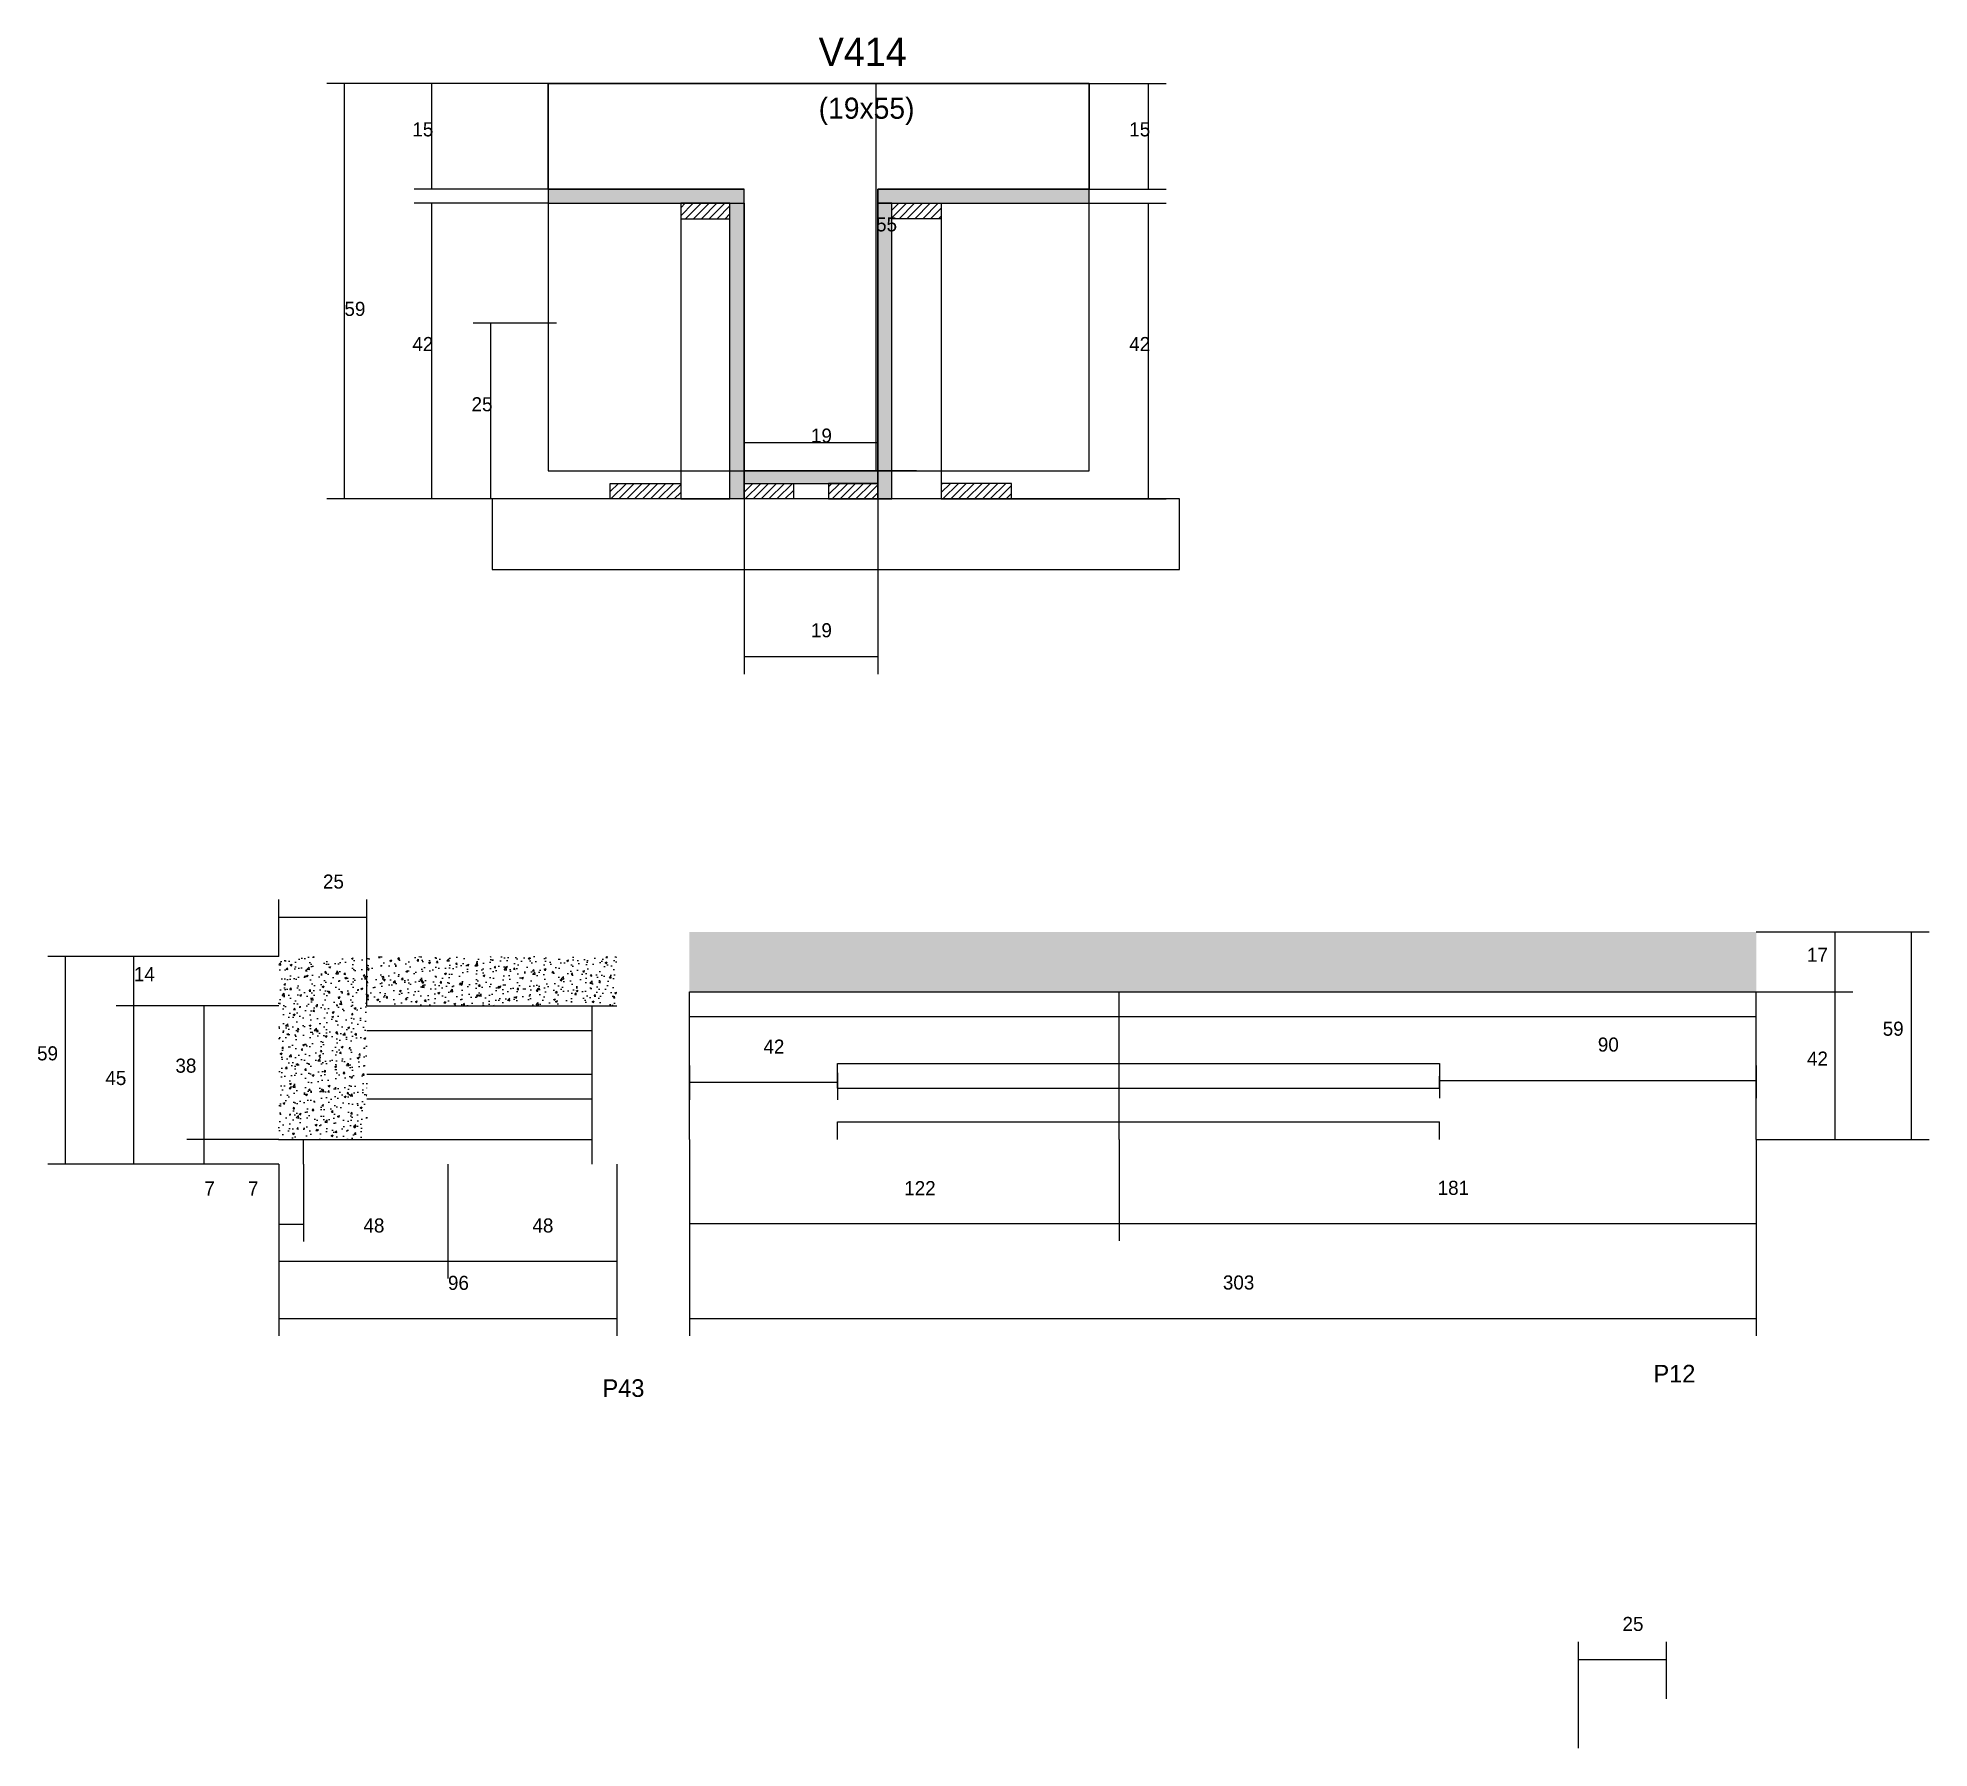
# Model space of a CAD drawing. Header units: metres. Extents: x -2848 to 22762, y -45195 to 1016.
# Drawn here: x 4578 to 5115, y -9273 to -8787 of the extents above; entities that cross this region are included whole.
import ezdxf

# ---------------------------------------------------------------- set-up
doc = ezdxf.new("R2010")
doc.units = ezdxf.units.M
for name, color, linetype in [('CONCRETO', 251, 'Continuous'), ('COTA', 4, 'Continuous'), ('Cota Seção (2x)', 4, 'Continuous'), ('Hachura', 253, 'Continuous'), ('Madeira', 126, 'Continuous'), ('NOMENCLATURA', 7, 'Continuous'), ('Painéis', 200, 'Continuous'), ('SARR_2.2x7', 40, 'Continuous'), ('Texto Seção', 7, 'Continuous')]:
    doc.layers.add(name, color=color, linetype=linetype)

msp = doc.modelspace()

# ---------------------------------------------------------------- texts
at = {"layer": 'COTA'}
for s, p in [('15', (4684.6, -8815)), ('15', (4888.2, -8815)), ('59', (4665.3, -8866)), ('42', (4684.6, -8876)), ('42', (4888.2, -8876)), ('25', (4701.4, -8893.1)), ('19', (4797.8, -8957.3)), ('17', (5080.7, -9049.5)), ('59', (5102.2, -9070.5)), ('42', (5080.7, -9079)), ('7', (4637.9, -9115.9)), ('122', (4824.3, -9115.8)), ('181', (4975.8, -9115.7)), ('96', (4694.7, -9142.7)), ('303', (4914.8, -9142.6))]:
    msp.add_text(s, height=4, dxfattribs=at).set_placement(p)
at = {"layer": 'Cota Seção (2x)'}
for s, p in [('55', (4816.3, -8842)), ('19', (4797.8, -8902)), ('25', (4659.2, -9028.7)), ('14', (4605.5, -9055)), ('42', (4784.3, -9075.6)), ('90', (5021.3, -9075)), ('59', (4578, -9077.5)), ('38', (4617.3, -9081)), ('45', (4597.4, -9084.5)), ('7', (4625.5, -9115.9)), ('48', (4670.7, -9126.4)), ('48', (4718.7, -9126.4)), ('25', (5028.3, -9239.6))]:
    msp.add_text(s, height=4, dxfattribs=at).set_placement(p)
at = {"layer": 'NOMENCLATURA'}
for s, p in [('P12', (5037.1, -9169)), ('P43', (4738.6, -9173.1))]:
    msp.add_text(s, height=5, dxfattribs=at).set_placement(p)
at = {"layer": 'Texto Seção'}
for s, height, p in [('V414', 8, (4800, -8795)), ('(19x55)', 6, (4800, -8810))]:
    msp.add_text(s, height=height, dxfattribs=at).set_placement(p)

# ---------------------------------------------------------------- hatches: boundary and pattern name
at = {"layer": 'COTA'}
h = msp.add_hatch(dxfattribs=at)
h.set_pattern_fill('AR-CONC', scale=0.03)
h.paths.add_polyline_path([(5066.3, -9058), (5066.3, -9041), (5066.3, -9041), (4763.3, -9041), (4763.3, -9041), (4763.3, -9058), (4763.3, -9058), (5066.3, -9058)])
h = msp.add_hatch(dxfattribs=at)
h.set_pattern_fill('AR-CONC', scale=0.03)
h.paths.add_polyline_path([(4671.7, -9062), (4742.7, -9062), (4742.7, -9062), (4742.7, -9048), (4742.7, -9048), (4646.7, -9048), (4646.7, -9048), (4646.7, -9100), (4646.7, -9100), (4671.7, -9100), (4671.7, -9100), (4671.7, -9062)])
at = {"layer": 'Hachura'}
h = msp.add_hatch(color=8, dxfattribs=at)
h.dxf.hatch_style = 1
h.paths.add_polyline_path([(4778.8, -8834), (4778.8, -8830), (4778.8, -8830), (4723.2, -8830), (4723.2, -8830), (4723.2, -8834), (4723.2, -8834), (4778.8, -8834)])
h = msp.add_hatch(color=8, dxfattribs=at)
h.dxf.hatch_style = 1
h.paths.add_polyline_path([(4876.8, -8834), (4876.8, -8830), (4876.8, -8830), (4816.8, -8830), (4816.8, -8830), (4816.8, -8834), (4816.8, -8834), (4876.8, -8834)])
h = msp.add_hatch(dxfattribs=at)
h.set_pattern_fill('ANSI31', scale=0.5)
h.paths.add_polyline_path([(4774.8, -8838.4), (4774.8, -8834), (4774.8, -8834), (4760.8, -8834), (4760.8, -8834), (4760.8, -8838.4), (4760.8, -8838.4), (4774.8, -8838.4)])
h = msp.add_hatch(color=8, dxfattribs=at)
h.dxf.hatch_style = 1
h.paths.add_polyline_path([(4774.8, -8834), (4778.8, -8834), (4778.8, -8834), (4778.8, -8918), (4778.8, -8918), (4774.8, -8918), (4774.8, -8918), (4774.8, -8834)])
h = msp.add_hatch(color=8, dxfattribs=at)
h.dxf.hatch_style = 1
h.paths.add_polyline_path([(4820.8, -8834), (4816.8, -8834), (4816.8, -8834), (4816.8, -8918), (4816.8, -8918), (4820.8, -8918), (4820.8, -8918), (4820.8, -8834)])
h = msp.add_hatch(dxfattribs=at)
h.set_pattern_fill('ANSI31', scale=0.5)
h.paths.add_polyline_path([(4820.8, -8838.4), (4820.8, -8834), (4820.8, -8834), (4834.8, -8834), (4834.8, -8834), (4834.8, -8838.4), (4834.8, -8838.4), (4820.8, -8838.4)])
h = msp.add_hatch(color=8, dxfattribs=at)
h.dxf.hatch_style = 1
h.paths.add_polyline_path([(4816.8, -8913.6), (4816.8, -8910), (4816.8, -8910), (4778.8, -8910), (4778.8, -8910), (4778.8, -8913.6), (4778.8, -8913.6), (4816.8, -8913.6)])
h = msp.add_hatch(dxfattribs=at)
h.set_pattern_fill('ANSI31', scale=0.5)
h.paths.add_polyline_path([(4740.8, -8918), (4740.8, -8913.6), (4740.8, -8913.6), (4760.8, -8913.6), (4760.8, -8913.6), (4760.8, -8918), (4760.8, -8918), (4740.8, -8918)])
h = msp.add_hatch(dxfattribs=at)
h.set_pattern_fill('ANSI31', scale=0.5)
h.paths.add_polyline_path([(4778.8, -8918), (4778.8, -8913.6), (4778.8, -8913.6), (4792.8, -8913.6), (4792.8, -8913.6), (4792.8, -8918), (4792.8, -8918), (4778.8, -8918)])
h = msp.add_hatch(dxfattribs=at)
h.set_pattern_fill('ANSI31', scale=0.5)
h.paths.add_polyline_path([(4816.8, -8918), (4816.8, -8913.6), (4816.8, -8913.6), (4802.8, -8913.6), (4802.8, -8913.6), (4802.8, -8918), (4802.8, -8918), (4816.8, -8918)])
h = msp.add_hatch(dxfattribs=at)
h.set_pattern_fill('ANSI31', scale=0.5)
h.paths.add_polyline_path([(4854.8, -8918), (4854.8, -8913.6), (4854.8, -8913.6), (4834.8, -8913.6), (4834.8, -8913.6), (4834.8, -8918), (4834.8, -8918), (4854.8, -8918)])

# ---------------------------------------------------------------- linework, layer by layer
at = {"layer": 'CONCRETO'}
for points in [[(4723.2, -8830), (4723.2, -8800), (4876.8, -8800), (4876.8, -8830), (4816.8, -8830), (4816.8, -8910), (4778.8, -8910), (4778.8, -8830)], [(4723.2, -8910), (4876.8, -8910), (4876.8, -8800), (4723.2, -8800)]]:
    msp.add_lwpolyline(points, close=True, dxfattribs=at)
at = {"layer": 'COTA'}
for p, q in [((4723.2, -8800), (4660.3, -8800)), ((4665.3, -8918), (4665.3, -8800)), ((4723.2, -8800), (4685.1, -8800)), ((4690.1, -8830), (4690.1, -8800)), ((4876.8, -8800), (4898.7, -8800)), ((4893.7, -8830), (4893.7, -8800)), ((4723.2, -8830), (4685.1, -8830)), ((4876.8, -8830), (4898.7, -8830)), ((4723.2, -8834), (4685.1, -8834)), ((4690.1, -8918), (4690.1, -8834)), ((4876.8, -8834), (4898.7, -8834)), ((4893.7, -8918), (4893.7, -8834)), ((4725.5, -8868.1), (4701.9, -8868.1)), ((4706.9, -8918), (4706.9, -8868.1)), ((4745.2, -8918), (4660.3, -8918)), ((4745.2, -8918), (4685.1, -8918)), ((4725.5, -8918), (4701.9, -8918)), ((4778.8, -8918), (4778.8, -8967.8)), ((4816.8, -8918), (4816.8, -8967.8)), ((4850.4, -8918), (4898.7, -8918)), ((4778.8, -8962.8), (4816.8, -8962.8)), ((5066.3, -9041), (5093.7, -9041)), ((5066.3, -9041), (5115.4, -9041)), ((5088.7, -9058), (5088.7, -9041)), ((5110.4, -9100), (5110.4, -9041)), ((5066.3, -9058), (5093.7, -9058)), ((5066.3, -9058), (5093.7, -9058)), ((5088.7, -9100), (5088.7, -9058)), ((4763.3, -9100), (4763.3, -9128.8)), ((4763.3, -9100), (4763.3, -9155.8)), ((4885.3, -9100), (4885.3, -9128.8)), ((4885.3, -9100), (4885.3, -9128.8)), ((5066.3, -9100), (5066.3, -9128.8)), ((5066.3, -9100), (5066.3, -9155.8)), ((5066.3, -9100), (5093.7, -9100)), ((5066.3, -9100), (5115.4, -9100)), ((4646.7, -9107), (4646.7, -9155.8)), ((4646.7, -9107), (4646.7, -9129)), ((4653.7, -9107), (4653.7, -9129)), ((4742.7, -9107), (4742.7, -9155.8)), ((4646.7, -9124), (4653.7, -9124)), ((4763.3, -9123.8), (4885.3, -9123.8)), ((4885.3, -9123.8), (5066.3, -9123.8)), ((4646.7, -9150.8), (4742.7, -9150.8)), ((4763.3, -9150.8), (5066.3, -9150.8))]:
    msp.add_line(p, q, dxfattribs=at)
at = {"layer": 'Cota Seção (2x)'}
for p, q in [((4827.8, -8800), (4811.3, -8800)), ((4816.3, -8910), (4816.3, -8800)), ((4778.8, -8918), (4778.8, -8897)), ((4816.8, -8918), (4816.8, -8897)), ((4778.8, -8902), (4816.8, -8902)), ((4827.8, -8910), (4811.3, -8910)), ((4646.7, -9048), (4646.7, -9031.8)), ((4671.7, -9062), (4671.7, -9031.8)), ((4646.7, -9036.8), (4671.7, -9036.8)), ((4646.7, -9048), (4581.1, -9048)), ((4586.1, -9107), (4586.1, -9048)), ((4646.7, -9048), (4600.5, -9048)), ((4605.5, -9062), (4605.5, -9048)), ((4646.7, -9062), (4600.5, -9062)), ((4646.7, -9062), (4600.5, -9062)), ((4605.5, -9107), (4605.5, -9062)), ((4646.7, -9062), (4620.5, -9062)), ((4625.5, -9100), (4625.5, -9062)), ((4763.3, -9079), (4763.3, -9088.7)), ((4763.3, -9083.7), (4805.3, -9083.7)), ((4805.3, -9081), (4805.3, -9088.7)), ((4976.3, -9081), (4976.3, -9088.2)), ((4976.3, -9083.2), (5066.3, -9083.2)), ((5066.3, -9079), (5066.3, -9088.2)), ((4646.7, -9100), (4620.5, -9100)), ((4646.7, -9100), (4620.5, -9100)), ((4625.5, -9107), (4625.5, -9100)), ((4646.7, -9107), (4581.1, -9107)), ((4646.7, -9107), (4600.5, -9107)), ((4646.7, -9107), (4620.5, -9107)), ((4646.7, -9107), (4646.7, -9139.5)), ((4694.7, -9107), (4694.7, -9139.5)), ((4694.7, -9107), (4694.7, -9139.5)), ((4742.7, -9107), (4742.7, -9139.5)), ((4646.7, -9134.5), (4694.7, -9134.5)), ((4694.7, -9134.5), (4742.7, -9134.5)), ((5015.8, -9272.9), (5015.8, -9242.7)), ((5040.8, -9258.9), (5040.8, -9242.7)), ((5015.8, -9247.7), (5040.8, -9247.7))]:
    msp.add_line(p, q, dxfattribs=at)
at = {"layer": 'Madeira'}
for points in [[(4774.8, -8838.4), (4774.8, -8834), (4760.8, -8834), (4760.8, -8838.4)], [(4774.8, -8834), (4760.8, -8834), (4760.8, -8918), (4774.8, -8918)], [(4820.8, -8838.4), (4820.8, -8834), (4834.8, -8834), (4834.8, -8838.4)], [(4820.8, -8834), (4834.8, -8834), (4834.8, -8918), (4820.8, -8918)], [(4740.8, -8918), (4740.8, -8913.6), (4760.8, -8913.6), (4760.8, -8918)], [(4778.8, -8918), (4778.8, -8913.6), (4792.8, -8913.6), (4792.8, -8918)], [(4816.8, -8918), (4816.8, -8913.6), (4802.8, -8913.6), (4802.8, -8918)], [(4854.8, -8918), (4854.8, -8913.6), (4834.8, -8913.6), (4834.8, -8918)], [(4707.3, -8938), (4902.5, -8938), (4902.5, -8918), (4707.3, -8918)]]:
    msp.add_lwpolyline(points, close=True, dxfattribs=at)
at = {"layer": 'Painéis'}
for p, q in [((4723.2, -8830), (4778.8, -8830)), ((4778.8, -8834), (4778.8, -8830)), ((4816.8, -8830), (4876.8, -8830)), ((4816.8, -8834), (4816.8, -8830)), ((4876.8, -8834), (4876.8, -8830)), ((4778.8, -8918), (4778.8, -8834)), ((4816.8, -8918), (4816.8, -8834)), ((4778.8, -8910), (4816.8, -8910)), ((4778.8, -8913.6), (4778.8, -8910)), ((4816.8, -8913.6), (4816.8, -8910)), ((4671.7, -9062), (4742.7, -9062)), ((4763.3, -9058), (5066.3, -9058)), ((4763.3, -9100), (4763.3, -9058)), ((4885.3, -9100), (4885.3, -9058)), ((5066.3, -9100), (5066.3, -9058))]:
    msp.add_line(p, q, dxfattribs=at)
for points in [[(4778.8, -8834), (4778.8, -8830), (4723.2, -8830), (4723.2, -8834)], [(4876.8, -8834), (4876.8, -8830), (4816.8, -8830), (4816.8, -8834)], [(4774.8, -8834), (4778.8, -8834), (4778.8, -8918), (4774.8, -8918)], [(4820.8, -8834), (4816.8, -8834), (4816.8, -8918), (4820.8, -8918)], [(4816.8, -8913.6), (4816.8, -8910), (4778.8, -8910), (4778.8, -8913.6)]]:
    msp.add_lwpolyline(points, close=True, dxfattribs=at)
at = {"layer": 'SARR_2.2x7'}
for p, q in [((4735.7, -9107), (4735.7, -9062)), ((4763.3, -9065), (4885.3, -9065)), ((4885.3, -9065), (5066.3, -9065)), ((4671.7, -9069), (4694.7, -9069)), ((4694.7, -9069), (4735.8, -9069)), ((4805.3, -9078.4), (4885.3, -9078.4)), ((4805.3, -9085.4), (4805.3, -9078.4)), ((4885.3, -9078.4), (4976.3, -9078.4)), ((4976.3, -9085.4), (4976.4, -9078.4)), ((4671.7, -9081.4), (4694.7, -9081.4)), ((4694.7, -9081.4), (4735.8, -9081.4)), ((4671.7, -9088.4), (4694.7, -9088.4)), ((4694.7, -9088.4), (4735.8, -9088.4)), ((4805.3, -9085.4), (4885.3, -9085.4)), ((4885.3, -9085.4), (4976.3, -9085.4)), ((4805.3, -9095), (4885.3, -9095)), ((4805.3, -9100), (4805.3, -9095)), ((4885.3, -9095), (4976.3, -9095)), ((4976.3, -9100), (4976.3, -9095)), ((4646.7, -9100), (4694.7, -9100)), ((4653.7, -9107), (4653.7, -9100)), ((4694.7, -9100), (4735.8, -9100))]:
    msp.add_line(p, q, dxfattribs=at)

msp.set_redraw_order([(e.dxf.handle, doc.entitydb.next_handle()) for e in msp.query("TEXT MTEXT ATTDEF DIMENSION ARC_DIMENSION")])  # texts and dimensions are drawn at this point

doc.saveas('drawing.dxf')
